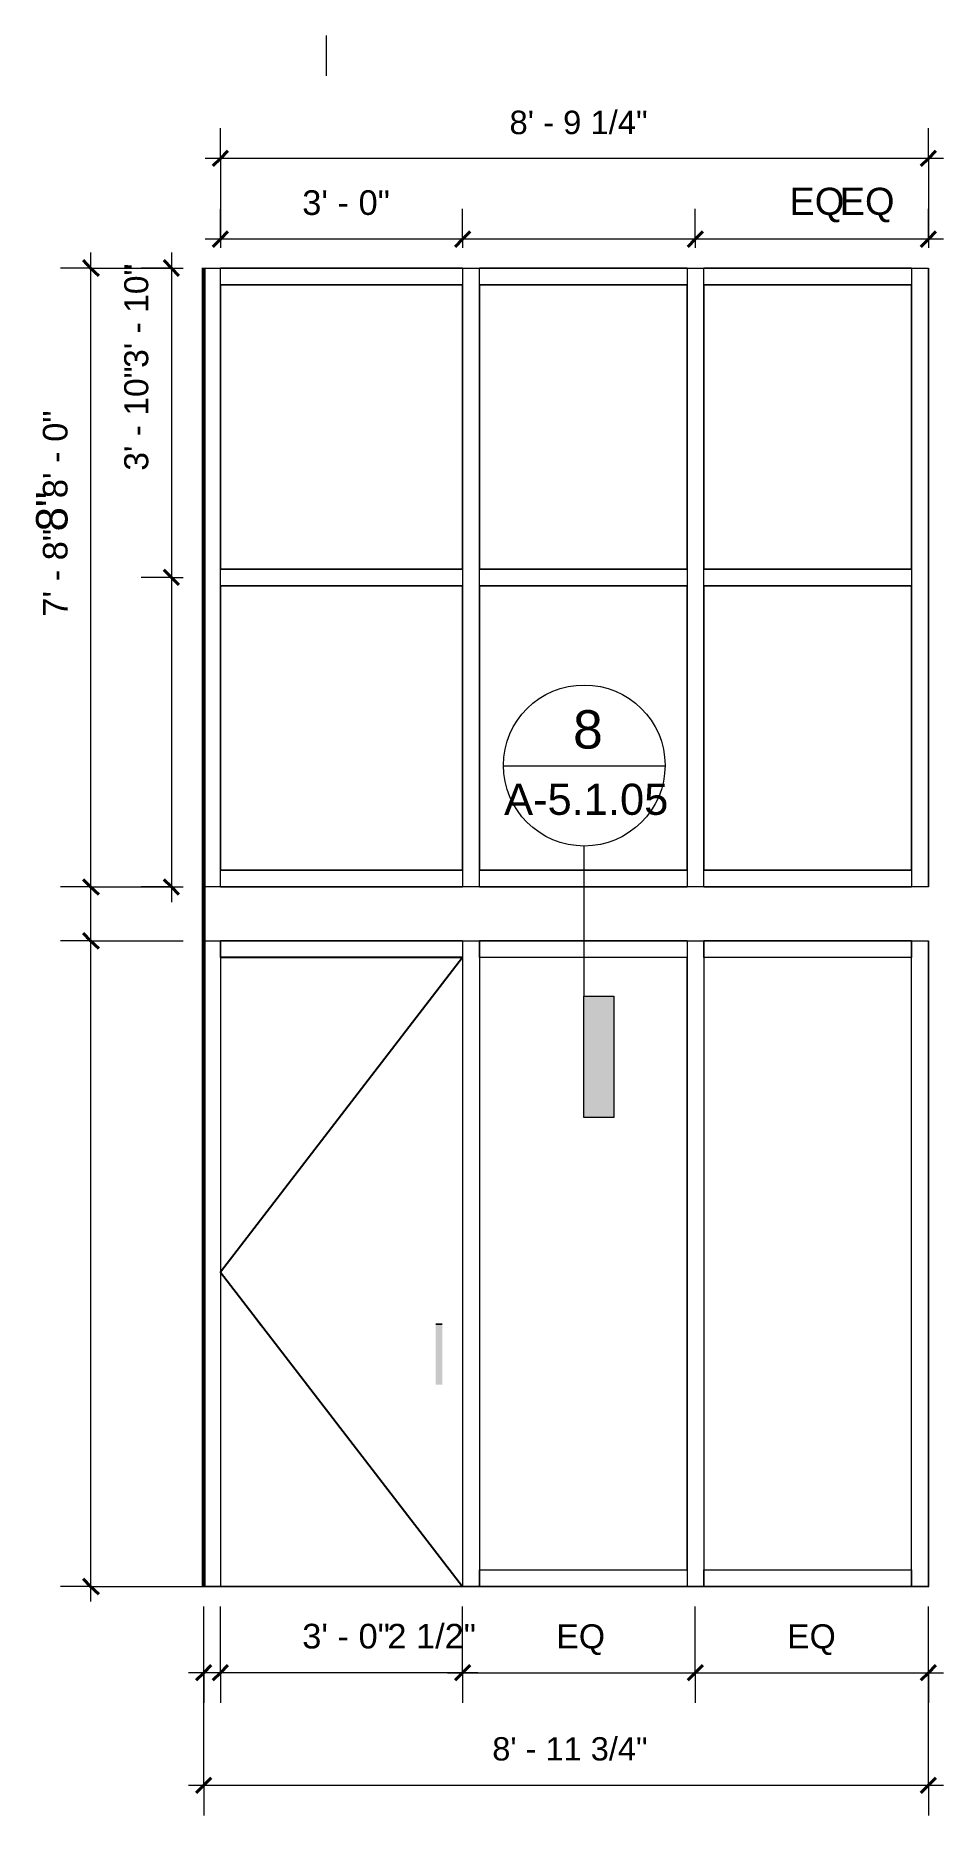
# Model space of a CAD drawing. Header units: inches. Extents: x -6061 to 13621, y -296 to 7483.
# Drawn here: x 293.7 to 428.8, y 3765.8 to 4030.5 of the extents above; entities that cross this region are included whole.
import ezdxf
from ezdxf.xclip import XClip

# ---------------------------------------------------------------- set-up
doc = ezdxf.new("R2010")
doc.units = ezdxf.units.IN
doc.header["$MEASUREMENT"] = 0
doc.header["$XCLIPFRAME"] = 0
doc.layers.get('0').update_dxf_attribs({"linetype": 'CONTINUOUS'})
doc.styles.add('Arial$001H0', font='arial.ttf')

msp = doc.modelspace()

# ---------------------------------------------------------------- texts
at = {"color": 7, "true_color": 0x000007, "style": 'Arial$001H0'}
for s, height, p in [('8\' - 9 1/4"', 3.4905041, (364.20493, 4015.85727)), ('3\' - 0"', 3.667117, (333.37009, 4003.8437)), ('EQ', 4.043475, (405.85195, 4003.8437)), ('EQ', 4.043475, (413.32445, 4003.8437)), ('8', 5.70803, (373.65563, 3924.47401)), ('A-5.1.05', 4.626402, (363.40402, 3914.62289)), ('3\' - 0"', 3.667117, (333.37009, 3790.64283)), ('2 1/2"', 3.657035, (346.04127, 3790.64283)), ('EQ', 3.590405, (371.1728, 3790.64283)), ('EQ', 3.590405, (405.50074, 3790.64283)), ('8\' - 11 3/4"', 3.4665915, (361.64206, 3773.98404))]:
    msp.add_text(s, height=height, dxfattribs=at).set_placement(p)
for s, height, p in [('3\' - 10"', 3.58006, (310.46425, 3981.09482)), ('3\' - 10"', 3.58006, (310.46425, 3965.80072)), ('8\' - 0"', 3.667117, (298.45068, 3961.72073)), ('8"', 4.678655, (298.45068, 3956.76737)), ('7\' - 8"', 3.667117, (298.45068, 3944.09619))]:
    msp.add_text(s, height=height, rotation=90, dxfattribs=at).set_placement(p)

# ---------------------------------------------------------------- blocks, each defined once
blk = doc.blocks.new('MF6_2')
at = {"true_color": 0xffffff}
blk.add_hatch(color=7, dxfattribs=at).paths.add_polyline_path([(332.49, 477.99), (351.54, 477.99), (351.54, 527.43), (332.49, 527.43)])

# ---------------------------------------------------------------- hatches: boundary and pattern name
at = {"true_color": 0x000007}
msp.add_hatch(color=7, dxfattribs=at).paths.add_polyline_path([(375.25769, 3869.61241), (379.74275, 3869.61241), (379.74275, 3887.63277), (375.25769, 3887.63277)])

# ---------------------------------------------------------------- linework, layer by layer
at = {"color": 8, "linetype": 'Continuous', "lineweight": 9, "true_color": 0x7f7f7f}
msp.add_line((336.97443, 4024.50743), (336.97443, 4030.51422), dxfattribs=at)
at = {"color": 7, "linetype": 'Continuous', "lineweight": 9, "true_color": 0x000007}
for p, q in [((321.1966, 4012.25358), (321.1966, 4016.73865)), ((426.5156, 4012.25358), (426.5156, 4016.73865)), ((428.75814, 4012.25358), (318.95407, 4012.25358)), ((321.1966, 4012.25358), (321.1966, 3998.95856)), ((426.5156, 4012.25358), (426.5156, 3998.95856)), ((321.1966, 4000.24001), (321.1966, 4004.72508)), ((357.23732, 4000.24001), (357.23732, 4004.72508)), ((357.23732, 4000.24001), (357.23732, 4004.72508)), ((391.83642, 4000.24001), (391.83642, 4004.72508)), ((426.5156, 4000.24001), (426.5156, 4004.72508)), ((359.47986, 4000.24001), (318.95407, 4000.24001)), ((321.1966, 4000.24001), (321.1966, 3998.95856)), ((391.83642, 4000.24001), (354.99479, 4000.24001)), ((357.23732, 4000.24001), (357.23732, 3998.95856)), ((357.23732, 4000.24001), (357.23732, 3998.95856)), ((428.75814, 4000.24001), (391.83642, 4000.24001)), ((391.83642, 4000.24001), (391.83642, 3998.95856)), ((426.5156, 4000.24001), (426.5156, 3998.95856)), ((301.89479, 3998.23775), (301.89479, 3903.89114)), ((313.90836, 3998.23775), (313.90836, 3949.94318)), ((301.89479, 3995.91512), (297.40972, 3995.91512)), ((301.89479, 3995.91512), (315.67036, 3995.91512)), ((313.90836, 3995.91512), (309.4233, 3995.91512)), ((313.90836, 3995.91512), (315.67036, 3995.91512)), ((318.71379, 3995.91512), (321.1966, 3995.91512)), ((318.71379, 3995.91512), (318.71379, 3949.94318)), ((321.1966, 3993.43232), (321.1966, 3995.91512)), ((357.23732, 3995.91512), (321.1966, 3995.91512)), ((321.1966, 3949.94318), (321.1966, 3995.91512)), ((357.23732, 3995.91512), (357.23732, 3993.43232)), ((357.23732, 3995.91512), (359.72013, 3995.91512)), ((357.23732, 3995.91512), (357.23732, 3949.94318)), ((359.72013, 3949.94318), (359.72013, 3995.91512)), ((359.72013, 3993.43232), (359.72013, 3995.91512)), ((390.63506, 3995.91512), (359.72013, 3995.91512)), ((390.63506, 3995.91512), (390.63506, 3993.43232)), ((390.63506, 3995.91512), (393.11787, 3995.91512)), ((390.63506, 3995.91512), (390.63506, 3949.94318)), ((393.11787, 3993.43232), (393.11787, 3995.91512)), ((424.0328, 3995.91512), (393.11787, 3995.91512)), ((393.11787, 3949.94318), (393.11787, 3995.91512)), ((424.0328, 3995.91512), (424.0328, 3993.43232)), ((424.0328, 3995.91512), (426.5156, 3995.91512)), ((424.0328, 3995.91512), (424.0328, 3949.94318)), ((426.5156, 3949.94318), (426.5156, 3995.91512)), ((357.23732, 3993.43232), (321.1966, 3993.43232)), ((321.1966, 3993.43232), (321.1966, 3951.14453)), ((321.1966, 3993.43232), (357.23732, 3993.43232)), ((357.23732, 3951.14453), (357.23732, 3993.43232)), ((390.63506, 3993.43232), (359.72013, 3993.43232)), ((359.72013, 3993.43232), (359.72013, 3951.14453)), ((359.72013, 3993.43232), (390.63506, 3993.43232)), ((390.63506, 3951.14453), (390.63506, 3993.43232)), ((393.11787, 3993.43232), (424.0328, 3993.43232)), ((424.0328, 3993.43232), (393.11787, 3993.43232)), ((393.11787, 3993.43232), (393.11787, 3951.14453)), ((424.0328, 3951.14453), (424.0328, 3993.43232)), ((313.90836, 3949.94318), (309.4233, 3949.94318)), ((313.90836, 3949.94318), (313.90836, 3901.64861)), ((313.90836, 3949.94318), (315.67036, 3949.94318)), ((318.71379, 3949.94318), (318.71379, 3903.89114)), ((321.1966, 3951.14453), (357.23732, 3951.14453)), ((321.1966, 3948.66173), (321.1966, 3951.14453)), ((357.23732, 3951.14453), (321.1966, 3951.14453)), ((321.1966, 3903.89114), (321.1966, 3949.94318)), ((357.23732, 3951.14453), (357.23732, 3948.66173)), ((357.23732, 3949.94318), (357.23732, 3903.89114)), ((359.72013, 3951.14453), (390.63506, 3951.14453)), ((359.72013, 3948.66173), (359.72013, 3951.14453)), ((390.63506, 3951.14453), (359.72013, 3951.14453)), ((359.72013, 3903.89114), (359.72013, 3949.94318)), ((390.63506, 3951.14453), (390.63506, 3948.66173)), ((390.63506, 3949.94318), (390.63506, 3903.89114)), ((393.11787, 3951.14453), (424.0328, 3951.14453)), ((393.11787, 3948.66173), (393.11787, 3951.14453)), ((424.0328, 3951.14453), (393.11787, 3951.14453)), ((393.11787, 3903.89114), (393.11787, 3949.94318)), ((424.0328, 3951.14453), (424.0328, 3948.66173)), ((424.0328, 3949.94318), (424.0328, 3903.89114)), ((426.5156, 3903.89114), (426.5156, 3949.94318)), ((357.23732, 3948.66173), (321.1966, 3948.66173)), ((321.1966, 3948.66173), (321.1966, 3906.37394)), ((321.1966, 3948.66173), (357.23732, 3948.66173)), ((357.23732, 3906.37394), (357.23732, 3948.66173)), ((390.63506, 3948.66173), (359.72013, 3948.66173)), ((359.72013, 3948.66173), (359.72013, 3906.37394)), ((359.72013, 3948.66173), (390.63506, 3948.66173)), ((390.63506, 3906.37394), (390.63506, 3948.66173)), ((424.0328, 3948.66173), (393.11787, 3948.66173)), ((393.11787, 3948.66173), (393.11787, 3906.37394)), ((393.11787, 3948.66173), (424.0328, 3948.66173)), ((424.0328, 3906.37394), (424.0328, 3948.66173)), ((375.33778, 3933.92508), (375.33778, 3933.92508)), ((363.24411, 3921.9115), (387.27126, 3921.9115)), ((375.25769, 3909.89793), (375.25769, 3887.63277)), ((375.33778, 3909.97802), (375.33778, 3909.97802)), ((321.1966, 3906.37394), (357.23732, 3906.37394)), ((321.1966, 3903.89114), (321.1966, 3906.37394)), ((357.23732, 3906.37394), (321.1966, 3906.37394)), ((357.23732, 3906.37394), (357.23732, 3903.89114)), ((359.72013, 3906.37394), (390.63506, 3906.37394)), ((359.72013, 3903.89114), (359.72013, 3906.37394)), ((390.63506, 3906.37394), (359.72013, 3906.37394)), ((390.63506, 3906.37394), (390.63506, 3903.89114)), ((393.11787, 3906.37394), (424.0328, 3906.37394)), ((393.11787, 3903.89114), (393.11787, 3906.37394)), ((424.0328, 3906.37394), (393.11787, 3906.37394)), ((424.0328, 3906.37394), (424.0328, 3903.89114)), ((301.89479, 3903.89114), (297.40972, 3903.89114)), ((301.89479, 3903.89114), (301.89479, 3895.88209)), ((301.89479, 3903.89114), (315.67036, 3903.89114)), ((313.90836, 3903.89114), (309.4233, 3903.89114)), ((313.90836, 3903.89114), (315.67036, 3903.89114)), ((321.1966, 3903.89114), (318.71379, 3903.89114)), ((321.1966, 3903.89114), (357.23732, 3903.89114)), ((359.72013, 3903.89114), (357.23732, 3903.89114)), ((359.72013, 3903.89114), (390.63506, 3903.89114)), ((393.11787, 3903.89114), (390.63506, 3903.89114)), ((393.11787, 3903.89114), (424.0328, 3903.89114)), ((426.5156, 3903.89114), (424.0328, 3903.89114)), ((301.89479, 3895.88209), (297.40972, 3895.88209)), ((301.89479, 3895.88209), (301.89479, 3797.61105)), ((301.89479, 3895.88209), (315.67036, 3895.88209)), ((318.71379, 3895.88209), (321.1966, 3895.88209)), ((318.71379, 3895.88209), (318.71379, 3799.85358)), ((321.1966, 3893.39928), (321.1966, 3895.88209)), ((357.23732, 3895.88209), (321.1966, 3895.88209)), ((321.1966, 3895.88209), (321.1966, 3799.85358)), ((357.23732, 3895.88209), (357.23732, 3893.39928)), ((357.23732, 3895.88209), (359.72013, 3895.88209)), ((357.23732, 3895.88209), (357.23732, 3799.85358)), ((359.72013, 3893.39928), (359.72013, 3895.88209)), ((390.63506, 3895.88209), (359.72013, 3895.88209)), ((359.72013, 3895.88209), (359.72013, 3799.85358)), ((390.63506, 3895.88209), (390.63506, 3893.39928)), ((390.63506, 3895.88209), (393.11787, 3895.88209)), ((390.63506, 3895.88209), (390.63506, 3799.85358)), ((393.11787, 3893.39928), (393.11787, 3895.88209)), ((424.0328, 3895.88209), (393.11787, 3895.88209)), ((393.11787, 3895.88209), (393.11787, 3799.85358)), ((424.0328, 3895.88209), (426.5156, 3895.88209)), ((424.0328, 3799.85358), (424.0328, 3895.88209)), ((424.0328, 3895.88209), (424.0328, 3893.39928)), ((426.5156, 3799.85358), (426.5156, 3895.88209)), ((321.1966, 3893.39928), (321.1966, 3799.85358)), ((357.23732, 3893.39928), (357.23732, 3799.85358)), ((390.63506, 3893.39928), (359.72013, 3893.39928)), ((359.72013, 3893.39928), (359.72013, 3802.33639)), ((390.63506, 3893.39928), (359.72013, 3893.39928)), ((390.63506, 3802.33639), (390.63506, 3893.39928)), ((424.0328, 3893.39928), (393.11787, 3893.39928)), ((393.11787, 3893.39928), (393.11787, 3802.33639)), ((424.0328, 3893.39928), (393.11787, 3893.39928)), ((424.0328, 3802.33639), (424.0328, 3893.39928)), ((375.25769, 3869.61241), (375.25769, 3887.63277)), ((375.25769, 3887.63277), (379.74275, 3887.63277)), ((379.74275, 3887.63277), (379.74275, 3869.61241)), ((379.74275, 3869.61241), (375.25769, 3869.61241)), ((327.28348, 3838.69747), (325.4414, 3841.10019)), ((354.19389, 3838.85765), (353.2328, 3838.85765)), ((353.2328, 3838.85765), (354.19389, 3838.85765)), ((359.72013, 3802.33639), (390.63506, 3802.33639)), ((359.72013, 3799.85358), (359.72013, 3802.33639)), ((359.72013, 3802.33639), (390.63506, 3802.33639)), ((390.63506, 3802.33639), (390.63506, 3799.85358)), ((393.11787, 3802.33639), (424.0328, 3802.33639)), ((393.11787, 3799.85358), (393.11787, 3802.33639)), ((393.11787, 3802.33639), (424.0328, 3802.33639)), ((424.0328, 3802.33639), (424.0328, 3799.85358)), ((301.89479, 3799.85358), (297.40972, 3799.85358)), ((301.89479, 3799.85358), (423.47217, 3799.85358)), ((318.71379, 3799.85358), (321.1966, 3799.85358)), ((321.1966, 3799.85358), (318.71379, 3799.85358)), ((426.5957, 3799.85358), (318.71379, 3799.85358)), ((321.1966, 3799.85358), (357.23732, 3799.85358)), ((357.23732, 3799.85358), (321.1966, 3799.85358)), ((357.23732, 3799.85358), (359.72013, 3799.85358)), ((359.72013, 3799.85358), (357.23732, 3799.85358)), ((390.63506, 3799.85358), (359.72013, 3799.85358)), ((359.72013, 3799.85358), (390.63506, 3799.85358)), ((390.63506, 3799.85358), (393.11787, 3799.85358)), ((393.11787, 3799.85358), (390.63506, 3799.85358)), ((424.0328, 3799.85358), (393.11787, 3799.85358)), ((393.11787, 3799.85358), (424.0328, 3799.85358)), ((426.5156, 3799.85358), (424.0328, 3799.85358)), ((424.0328, 3799.85358), (426.5156, 3799.85358)), ((318.71379, 3787.0391), (318.71379, 3796.89023)), ((318.71379, 3770.30019), (318.71379, 3796.89023)), ((321.1966, 3787.0391), (321.1966, 3796.89023)), ((357.23732, 3787.0391), (357.23732, 3796.89023)), ((357.23732, 3787.0391), (357.23732, 3796.89023)), ((391.83642, 3787.0391), (391.83642, 3796.89023)), ((426.5156, 3770.30019), (426.5156, 3796.89023)), ((426.5156, 3787.0391), (426.5156, 3796.89023)), ((321.1966, 3787.0391), (316.47126, 3787.0391)), ((318.71379, 3787.0391), (318.71379, 3782.55403)), ((359.47986, 3787.0391), (321.1966, 3787.0391)), ((321.1966, 3787.0391), (321.1966, 3782.55403)), ((354.99479, 3787.0391), (391.83642, 3787.0391)), ((357.23732, 3787.0391), (357.23732, 3782.55403)), ((357.23732, 3787.0391), (357.23732, 3782.55403)), ((391.83642, 3787.0391), (428.75814, 3787.0391)), ((391.83642, 3787.0391), (391.83642, 3782.55403)), ((426.5156, 3787.0391), (426.5156, 3782.55403)), ((316.47126, 3770.30019), (428.75814, 3770.30019)), ((318.71379, 3770.30019), (318.71379, 3765.81512)), ((426.5156, 3770.30019), (426.5156, 3765.81512))]:
    msp.add_line(p, q, dxfattribs=at)
at = {"color": 7, "linetype": 'Continuous', "lineweight": 40, "true_color": 0x000007}
for p, q in [((321.1966, 4012.25358), (322.31787, 4013.37485)), ((426.5156, 4012.25358), (427.63687, 4013.37485)), ((321.1966, 4012.25358), (320.07533, 4011.13232)), ((426.5156, 4012.25358), (425.39434, 4011.13232)), ((321.1966, 4000.24001), (320.07533, 3999.11874)), ((321.1966, 4000.24001), (322.31787, 4001.36127)), ((357.23732, 4000.24001), (356.11606, 3999.11874)), ((357.23732, 4000.24001), (356.11606, 3999.11874)), ((357.23732, 4000.24001), (358.35859, 4001.36127)), ((357.23732, 4000.24001), (358.35859, 4001.36127)), ((391.83642, 4000.24001), (390.71515, 3999.11874)), ((391.83642, 4000.24001), (392.95769, 4001.36127)), ((426.5156, 4000.24001), (425.39434, 3999.11874)), ((426.5156, 4000.24001), (427.63687, 4001.36127)), ((301.89479, 3995.91512), (300.77352, 3997.11648)), ((313.90836, 3995.91512), (312.7871, 3997.11648)), ((301.89479, 3995.91512), (303.09615, 3994.79385)), ((313.90836, 3995.91512), (315.02963, 3994.79385)), ((313.90836, 3949.94318), (312.7871, 3951.06444)), ((313.90836, 3949.94318), (315.02963, 3948.82191)), ((301.89479, 3903.89114), (300.77352, 3905.01241)), ((313.90836, 3903.89114), (312.7871, 3905.01241)), ((301.89479, 3903.89114), (303.09615, 3902.76987)), ((313.90836, 3903.89114), (315.02963, 3902.76987)), ((301.89479, 3895.88209), (300.77352, 3897.00336)), ((301.89479, 3895.88209), (303.09615, 3894.76082)), ((301.89479, 3799.85358), (300.77352, 3800.97485)), ((301.89479, 3799.85358), (303.09615, 3798.73232)), ((318.71379, 3787.0391), (319.83506, 3788.16037)), ((321.1966, 3787.0391), (322.31787, 3788.16037)), ((357.23732, 3787.0391), (358.35859, 3788.16037)), ((357.23732, 3787.0391), (358.35859, 3788.16037)), ((391.83642, 3787.0391), (392.95769, 3788.16037)), ((426.5156, 3787.0391), (427.63687, 3788.16037)), ((318.71379, 3787.0391), (317.59253, 3785.91784)), ((321.1966, 3787.0391), (320.07533, 3785.91784)), ((357.23732, 3787.0391), (356.11606, 3785.91784)), ((357.23732, 3787.0391), (356.11606, 3785.91784)), ((391.83642, 3787.0391), (390.71515, 3785.91784)), ((426.5156, 3787.0391), (425.39434, 3785.91784)), ((318.71379, 3770.30019), (317.59253, 3769.17892)), ((318.71379, 3770.30019), (319.83506, 3771.42146)), ((426.5156, 3770.30019), (425.39434, 3769.17892)), ((426.5156, 3770.30019), (427.63687, 3771.42146))]:
    msp.add_line(p, q, dxfattribs=at)
at = {"color": 7, "linetype": 'Continuous', "lineweight": 53, "true_color": 0x000007}
for q in [(318.71379, 3995.99521), (318.71379, 3799.85358)]:
    msp.add_line((318.71379, 3799.85358), q, dxfattribs=at)
at = {"color": 7, "linetype": 'Continuous', "lineweight": 18, "true_color": 0x000007}
for p, q in [((318.71379, 3995.91512), (426.5156, 3995.91512)), ((426.5156, 3995.91512), (426.5156, 3903.89114)), ((426.43551, 3903.89114), (318.71379, 3903.89114)), ((426.5156, 3903.89114), (426.43551, 3903.89114)), ((318.71379, 3895.88209), (426.5156, 3895.88209)), ((426.5156, 3895.88209), (426.5156, 3799.85358)), ((426.5957, 3799.85358), (426.5156, 3799.85358)), ((426.5156, 3799.85358), (426.5957, 3799.85358))]:
    msp.add_line(p, q, dxfattribs=at)
at = {"color": 250, "linetype": 'Continuous', "lineweight": 9, "true_color": 0x303030}
for p, q in [((318.71379, 3987.02508), (318.71379, 3987.02508)), ((318.71379, 3968.68435), (318.71379, 3968.68435)), ((318.71379, 3960.6753), (318.71379, 3960.6753)), ((318.71379, 3960.43503), (318.71379, 3960.43503)), ((318.71379, 3959.79431), (318.71379, 3959.79431)), ((318.71379, 3954.02779), (318.71379, 3954.02779)), ((318.71379, 3925.35539), (318.71379, 3925.35539)), ((318.71379, 3921.03051), (318.71379, 3920.95042)), ((318.71379, 3917.98707), (318.71379, 3918.06716)), ((318.71379, 3915.50426), (318.71379, 3915.50426)), ((318.71379, 3912.70109), (318.71379, 3912.70109)), ((318.71379, 3893.79974), (318.71379, 3893.79974)), ((318.71379, 3887.95313), (318.71379, 3887.95313)), ((318.71379, 3881.38571), (318.71379, 3881.38571)), ((318.71379, 3872.25539), (318.71379, 3872.25539)), ((318.71379, 3862.32417), (318.71379, 3862.32417)), ((318.71379, 3854.95584), (318.71379, 3854.95584)), ((318.71379, 3842.86218), (318.71379, 3842.86218)), ((318.71379, 3840.94001), (318.71379, 3840.94001)), ((318.71379, 3829.32689), (318.71379, 3829.32689)), ((318.71379, 3827.80517), (318.71379, 3827.80517)), ((318.71379, 3824.28118), (318.71379, 3824.28118)), ((318.71379, 3821.95856), (318.71379, 3821.95856)), ((318.71379, 3809.22417), (318.71379, 3809.14408)), ((318.71379, 3800.49431), (318.71379, 3800.49431))]:
    msp.add_line(p, q, dxfattribs=at)
msp.add_line((357.23732, 3893.39928), (321.1966, 3893.39928))
msp.add_lwpolyline([(357.23732, 3893.39928), (321.1966, 3846.62643), (357.23732, 3799.85358)])
at = {"color": 7, "linetype": 'Continuous', "lineweight": 9, "true_color": 0x000007}
for points in [[(363.3242, 3921.99159), (363.3242, 3928.6391), (368.69027, 3933.92508), (375.33778, 3933.92508)], [(375.33778, 3933.92508), (381.9052, 3933.92508), (387.35135, 3928.6391), (387.35135, 3921.99159)], [(375.33778, 3909.97802), (368.69027, 3909.97802), (363.3242, 3915.34408), (363.3242, 3921.99159)], [(387.35135, 3921.99159), (387.35135, 3915.34408), (381.9052, 3909.97802), (375.33778, 3909.97802)]]:
    msp.add_open_spline(points, degree=3, dxfattribs=at)

# ---------------------------------------------------------------- block references
at = {"color": 7, "true_color": 0xffffff}
ref = msp.add_blockref('MF6_2', (-307.83417, 2895.55177), dxfattribs=dict(at, xscale=1.8919015636469, yscale=1.8919015636469, zscale=1.8919015636469))
XClip(ref).set_block_clipping_path([(349.4193255232, 493.860655628), (349.9273255118, 498.6019888554)])

msp.set_redraw_order([(e.dxf.handle, doc.entitydb.next_handle()) for e in msp.query("TEXT MTEXT ATTDEF DIMENSION ARC_DIMENSION")])  # texts and dimensions are drawn at this point

doc.saveas('drawing.dxf')
